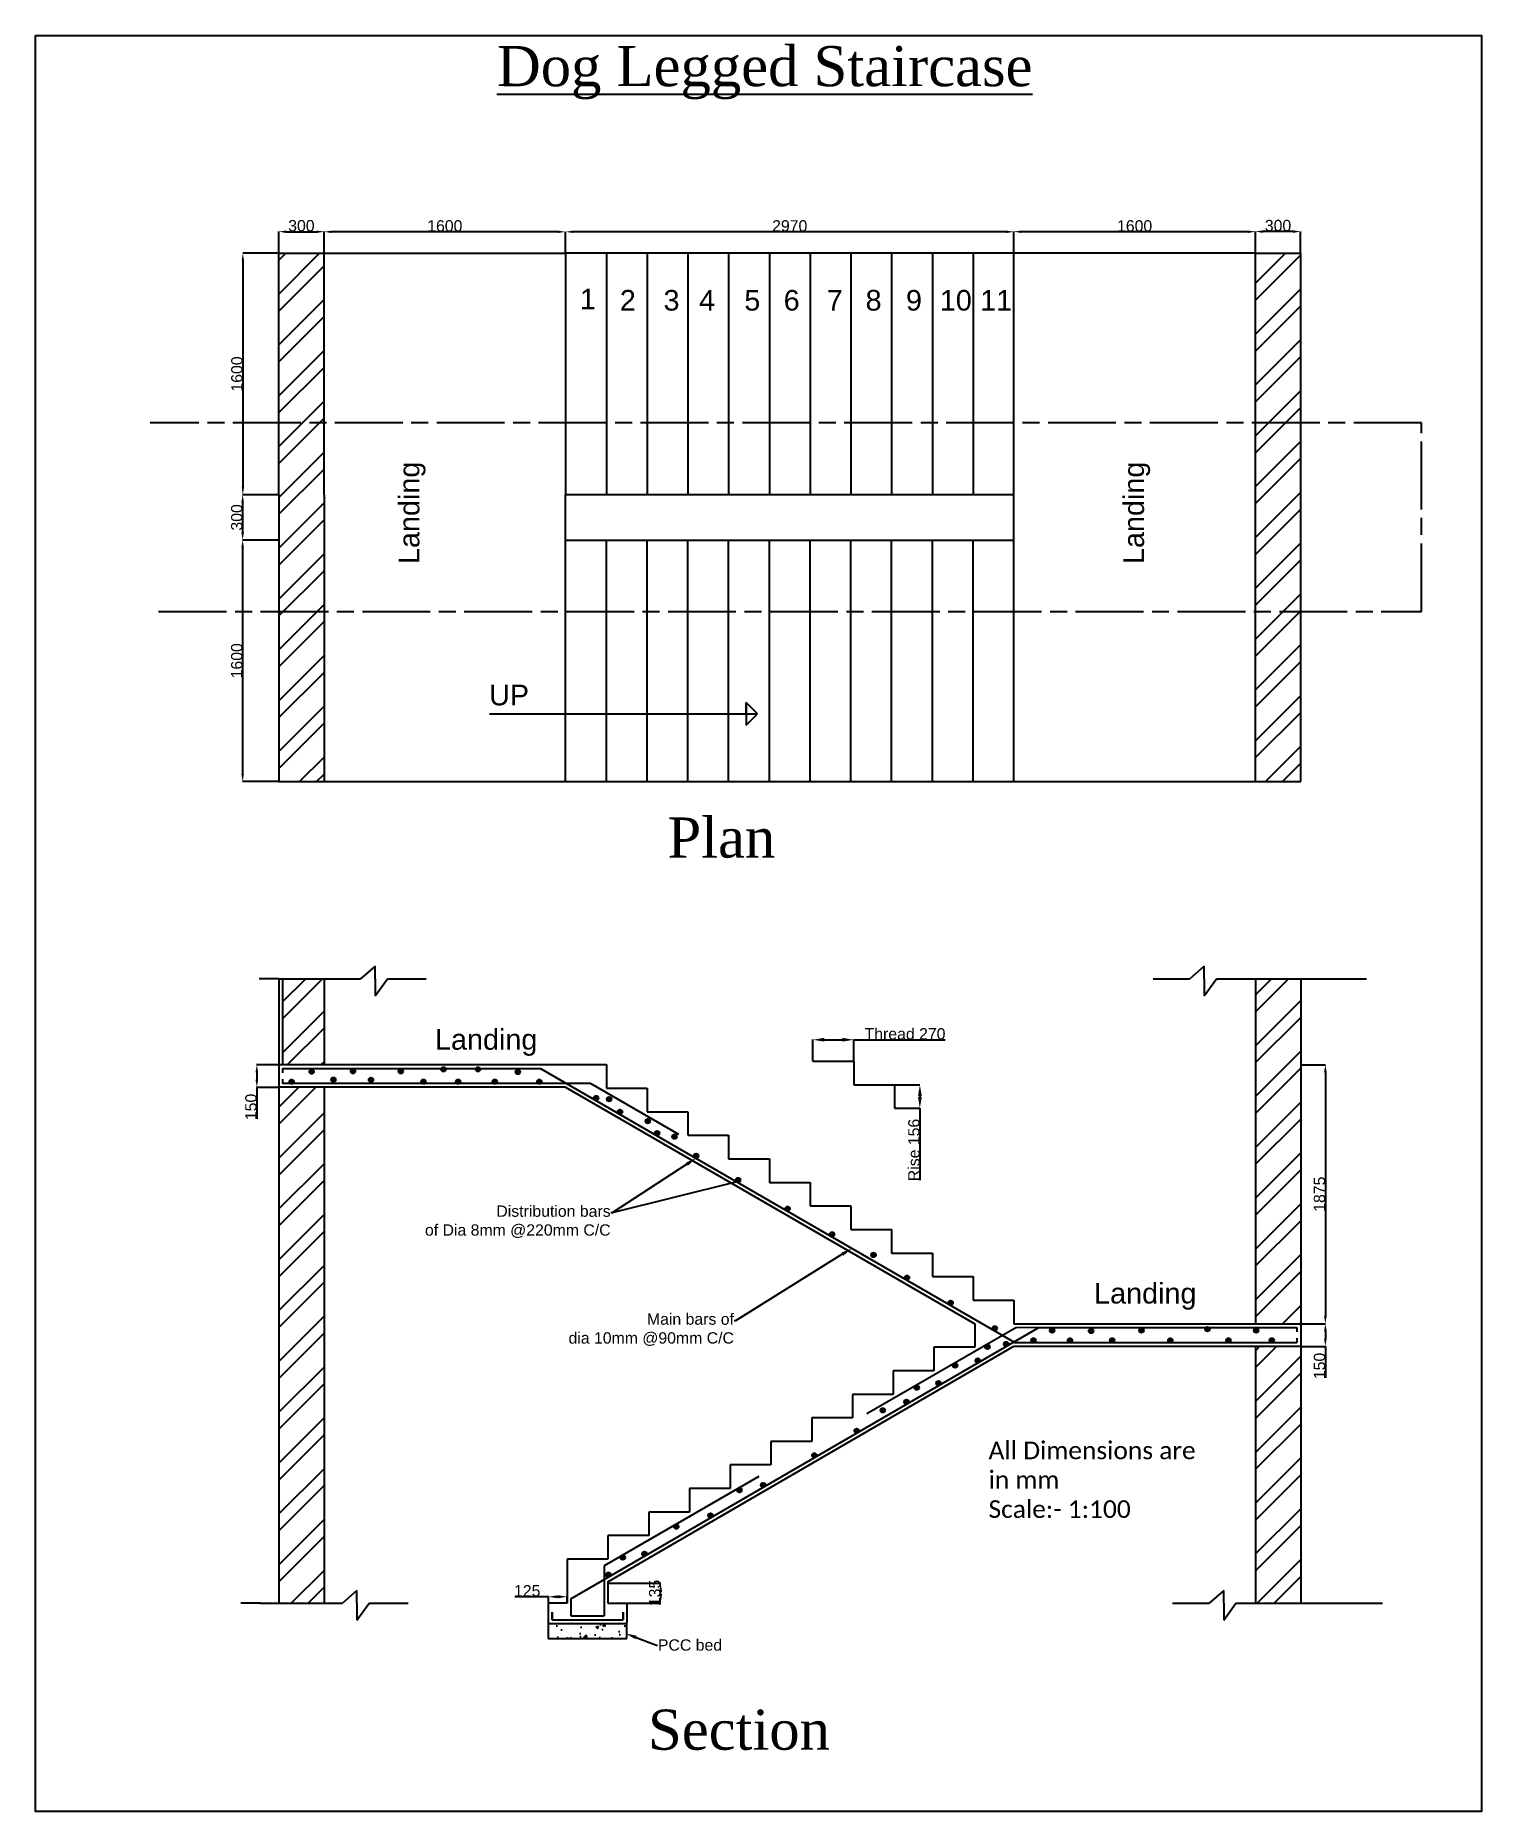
# Model space of a CAD drawing. Header units: millimetres. Extents: x 6235 to 48037, y -18077 to 8615.
# Drawn here: x 23368 to 32947, y -18077 to -6310 of the extents above; entities that cross this region are included whole.
import ezdxf
from ezdxf import colors
from ezdxf.entities.mleader import LeaderData, LeaderLine
from ezdxf.math import Vec2, Vec3

# ---------------------------------------------------------------- set-up
doc = ezdxf.new("R2010")
doc.units = ezdxf.units.MM
doc.header["$LTSCALE"] = 0.25
doc.linetypes.add('ACAD_ISO08W100', pattern=[36, 24, -3, 6, -3])
doc.styles.get("Standard").update_dxf_attribs({"font": 'arial.ttf'})
doc.dimstyles.new('ISO-25', dxfattribs={"dimtxt": 2.5, "dimasz": 2.5, "dimexe": 1.25, "dimexo": 0.625, "dimtad": 1, "dimtxsty": 'Standard', "dimcen": 2.5, "dimadec": 0, "dimazin": 0, "dimtfac": 1, "dimtmove": 0, "dimatfit": 3, "dimfxl": 1, "dimarcsym": 0})

msp = doc.modelspace()

# ---------------------------------------------------------------- texts
at = {"attachment_point": 1}
for s, width, gutter_width, insert, char_height in [('{\\fTimes New Roman|b0|i0|c0|p18;\\LDog Legged Staircase }', 10611.18372, 1330.199, (26424.366, -6379.925), 266.03977), ('1', 238.21471, 682.147, (26972.97, -7988.547), 136.429), ('2', 238.21471, 682.147, (27238.571, -7996.249), 136.429), ('3', 238.21471, 682.147, (27527.982, -7996.249), 136.429), ('4', 238.21471, 682.147, (27763.128, -7996.249), 136.429), ('5', 238.21471, 682.147, (28063.392, -7996.249), 136.429), ('6', 238.21471, 682.147, (28323.862, -7996.249), 136.429), ('7', 238.21471, 682.147, (28609.655, -7996.249), 136.429), ('8', 238.21471, 682.147, (28866.507, -7996.249), 136.429), ('9', 238.21471, 682.147, (29134.212, -7996.249), 136.429), ('10', 238.21471, 682.147, (29358.505, -7996.249), 136.4293), ('11', 238.21471, 682.147, (29626.21, -7996.249), 136.4293), ('UP', 238.21471, 682.147, (26372.5, -10611.828), 136.4293), ('{\\fTimes New Roman|b0|i0|c0|p18;Plan}', 10611.18372, 1330.199, (27554.108, -11490.794), 266.03977), ('Landing', 238.21471, 682.147, (26014.05, -12893.211), 136.4293), ('Landing', 238.21471, 682.147, (30380.578, -14574.949), 136.4293), ('{\\fTimes New Roman|b0|i0|c0|p18;Section}', 10611.18372, 1330.199, (27425.45, -17401.37), 266.03977)]:
    msp.add_mtext_dynamic_manual_height_columns(s, width=width, gutter_width=gutter_width, heights=[0], dxfattribs=dict(at, insert=insert, char_height=char_height))
at = {"char_height": 136.42934, "attachment_point": 1, "rotation": 90}
for insert in [(25774.232, -9811.996), (30574.801, -9811.996)]:
    msp.add_mtext_dynamic_manual_height_columns('\\pxt0;Landing', width=238.21471, gutter_width=682.147, heights=[0], dxfattribs=dict(at, insert=insert))
at = {"lineweight": 5, "insert": (29681.209, -15626.104), "char_height": 116.63769, "attachment_point": 1}
msp.add_mtext_dynamic_manual_height_columns('{\\fCalibri|b0|i0|c0|p34;All Dimensions are in mm\\PScale:- 1:100}', width=1431.51407, gutter_width=18.225, heights=[0], dxfattribs=at)

# ---------------------------------------------------------------- blocks, each defined once
blk = doc.blocks.new('*D87')
at = {"color": 0, "lineweight": -2, "transparency": 16777216}
for p, q in [((24979, -7753), (24979, -7609)), ((25029, -7610), (25229, -7610)), ((25279, -7753), (25279, -7609))]:
    blk.add_line(p, q, dxfattribs=at)
at = {"color": 0, "transparency": 16777216}
for points in [[(25029, -7602), (25029, -7619), (24979, -7610)], [(25229, -7602), (25229, -7619), (25279, -7610)]]:
    blk.add_solid(points, dxfattribs=at)
at = {"layer": 'Defpoints', "color": 0, "transparency": 16777216}
for p in [(25279, -7610), (24979, -7753), (25279, -7753)]:
    blk.add_point(p, dxfattribs=at)
at = {"color": 0, "transparency": 16777216, "insert": (25129, -7571), "char_height": 75, "attachment_point": 5}
blk.add_mtext('300', dxfattribs=at)
blk = doc.blocks.new('*D88')
at = {"color": 0, "lineweight": -2, "transparency": 16777216}
for p, q in [((25279, -7753), (25279, -7610)), ((26829, -7611), (25329, -7611)), ((26879, -7753), (26879, -7610))]:
    blk.add_line(p, q, dxfattribs=at)
at = {"color": 0, "transparency": 16777216}
for points in [[(25329, -7603), (25329, -7619), (25279, -7611)], [(26829, -7603), (26829, -7619), (26879, -7611)]]:
    blk.add_solid(points, dxfattribs=at)
at = {"layer": 'Defpoints', "color": 0, "transparency": 16777216}
for p in [(25279, -7611), (25279, -7753), (26879, -7753)]:
    blk.add_point(p, dxfattribs=at)
at = {"color": 0, "transparency": 16777216, "insert": (26079, -7572), "char_height": 75, "attachment_point": 5}
blk.add_mtext('1600', dxfattribs=at)
blk = doc.blocks.new('*D89')
at = {"color": 0, "lineweight": -2, "transparency": 16777216}
for p, q in [((26879, -7753), (26879, -7610)), ((29799, -7611), (26929, -7611)), ((29849, -7753), (29849, -7610))]:
    blk.add_line(p, q, dxfattribs=at)
at = {"color": 0, "transparency": 16777216}
for points in [[(26929, -7603), (26929, -7619), (26879, -7611)], [(29799, -7603), (29799, -7619), (29849, -7611)]]:
    blk.add_solid(points, dxfattribs=at)
at = {"layer": 'Defpoints', "color": 0, "transparency": 16777216}
for p in [(26879, -7611), (26879, -7753), (29849, -7753)]:
    blk.add_point(p, dxfattribs=at)
at = {"color": 0, "transparency": 16777216, "insert": (28364, -7572), "char_height": 75, "attachment_point": 5}
blk.add_mtext('2970', dxfattribs=at)
blk = doc.blocks.new('*D90')
at = {"color": 0, "lineweight": -2, "transparency": 16777216}
for p, q in [((29849, -7753), (29849, -7609)), ((31399, -7610), (29899, -7610)), ((31449, -7753), (31449, -7609))]:
    blk.add_line(p, q, dxfattribs=at)
at = {"color": 0, "transparency": 16777216}
for points in [[(29899, -7602), (29899, -7619), (29849, -7610)], [(31399, -7602), (31399, -7619), (31449, -7610)]]:
    blk.add_solid(points, dxfattribs=at)
at = {"layer": 'Defpoints', "color": 0, "transparency": 16777216}
for p in [(29849, -7610), (29849, -7753), (31449, -7753)]:
    blk.add_point(p, dxfattribs=at)
at = {"color": 0, "transparency": 16777216, "insert": (30649, -7572), "char_height": 75, "attachment_point": 5}
blk.add_mtext('1600', dxfattribs=at)
blk = doc.blocks.new('*D91')
at = {"color": 0, "lineweight": -2, "transparency": 16777216}
for p, q in [((31449, -7753), (31449, -7608)), ((31699, -7609), (31499, -7609)), ((31749, -7753), (31749, -7608))]:
    blk.add_line(p, q, dxfattribs=at)
at = {"color": 0, "transparency": 16777216}
for points in [[(31499, -7601), (31499, -7618), (31449, -7609)], [(31699, -7601), (31699, -7618), (31749, -7609)]]:
    blk.add_solid(points, dxfattribs=at)
at = {"layer": 'Defpoints', "color": 0, "transparency": 16777216}
for p in [(31449, -7609), (31449, -7753), (31749, -7753)]:
    blk.add_point(p, dxfattribs=at)
at = {"color": 0, "transparency": 16777216, "insert": (31599, -7570), "char_height": 75, "attachment_point": 5}
blk.add_mtext('300', dxfattribs=at)
blk = doc.blocks.new('*D92')
at = {"color": 0, "lineweight": -2, "transparency": 16777216}
for p, q in [((24979, -7753), (24740, -7753)), ((24741, -7803), (24741, -9303)), ((24979, -9353), (24740, -9353))]:
    blk.add_line(p, q, dxfattribs=at)
at = {"color": 0, "transparency": 16777216}
for points in [[(24733, -7803), (24749, -7803), (24741, -7753)], [(24733, -9303), (24749, -9303), (24741, -9353)]]:
    blk.add_solid(points, dxfattribs=at)
at = {"layer": 'Defpoints', "color": 0, "transparency": 16777216}
for p in [(24979, -7753), (24741, -9353), (24979, -9353)]:
    blk.add_point(p, dxfattribs=at)
at = {"color": 0, "transparency": 16777216, "insert": (24702, -8553), "char_height": 75, "attachment_point": 5, "rotation": 90}
blk.add_mtext('1600', dxfattribs=at)
blk = doc.blocks.new('*D93')
at = {"color": 0, "lineweight": -2, "transparency": 16777216}
for p, q in [((24979, -9353), (24738, -9353)), ((24740, -9603), (24740, -9403)), ((24979, -9653), (24738, -9653))]:
    blk.add_line(p, q, dxfattribs=at)
at = {"color": 0, "transparency": 16777216}
for points in [[(24731, -9403), (24748, -9403), (24740, -9353)], [(24731, -9603), (24748, -9603), (24740, -9653)]]:
    blk.add_solid(points, dxfattribs=at)
at = {"layer": 'Defpoints', "color": 0, "transparency": 16777216}
for p in [(24740, -9353), (24979, -9353), (24979, -9653)]:
    blk.add_point(p, dxfattribs=at)
at = {"color": 0, "transparency": 16777216, "insert": (24701, -9503), "char_height": 75, "attachment_point": 5, "rotation": 90}
blk.add_mtext('300', dxfattribs=at)
blk = doc.blocks.new('*D94')
at = {"color": 0, "lineweight": -2, "transparency": 16777216}
for p, q in [((24979, -9653), (24738, -9653)), ((24740, -11203), (24740, -9703)), ((24979, -11253), (24738, -11253))]:
    blk.add_line(p, q, dxfattribs=at)
at = {"color": 0, "transparency": 16777216}
for points in [[(24731, -9703), (24748, -9703), (24740, -9653)], [(24731, -11203), (24748, -11203), (24740, -11253)]]:
    blk.add_solid(points, dxfattribs=at)
at = {"layer": 'Defpoints', "color": 0, "transparency": 16777216}
for p in [(24740, -9653), (24979, -9653), (24979, -11253)]:
    blk.add_point(p, dxfattribs=at)
at = {"color": 0, "transparency": 16777216, "insert": (24701, -10453), "char_height": 75, "attachment_point": 5, "rotation": 90}
blk.add_mtext('1600', dxfattribs=at)
blk = doc.blocks.new('*D95')
at = {"color": 0, "lineweight": -2, "transparency": 16777216}
for p, q in [((24979, -13129), (24832, -13129)), ((24979, -13279), (24832, -13279)), ((24834, -13179), (24834, -13229)), ((24834, -13279), (24834, -13488))]:
    blk.add_line(p, q, dxfattribs=at)
at = {"color": 0, "transparency": 16777216}
for points in [[(24825, -13179), (24842, -13179), (24834, -13129)], [(24825, -13229), (24842, -13229), (24834, -13279)]]:
    blk.add_solid(points, dxfattribs=at)
at = {"layer": 'Defpoints', "color": 0, "transparency": 16777216}
for p in [(24979, -13129), (24834, -13279), (24979, -13279)]:
    blk.add_point(p, dxfattribs=at)
at = {"color": 0, "transparency": 16777216, "insert": (24795, -13409), "char_height": 75, "attachment_point": 5, "rotation": 90}
blk.add_mtext('150', dxfattribs=at)
blk = doc.blocks.new('*D97')
at = {"color": 0, "lineweight": -2, "transparency": 16777216}
for p, q in [((31750, -14845), (31914, -14845)), ((31913, -14895), (31913, -14945)), ((31750, -14995), (31914, -14995)), ((31913, -14995), (31913, -15204))]:
    blk.add_line(p, q, dxfattribs=at)
at = {"color": 0, "transparency": 16777216}
for points in [[(31904, -14895), (31921, -14895), (31913, -14845)], [(31904, -14945), (31921, -14945), (31913, -14995)]]:
    blk.add_solid(points, dxfattribs=at)
at = {"layer": 'Defpoints', "color": 0, "transparency": 16777216}
for p in [(31749, -14845), (31749, -14995), (31913, -14995)]:
    blk.add_point(p, dxfattribs=at)
at = {"color": 0, "transparency": 16777216, "insert": (31874, -15125), "char_height": 75, "attachment_point": 5, "rotation": 90}
blk.add_mtext('150', dxfattribs=at)
blk = doc.blocks.new('*D98')
at = {"color": 0, "lineweight": -2, "transparency": 16777216}
for p, q in [((31750, -13129), (31914, -13129)), ((31913, -13179), (31913, -14795)), ((31750, -14845), (31914, -14845))]:
    blk.add_line(p, q, dxfattribs=at)
at = {"color": 0, "transparency": 16777216}
for points in [[(31904, -13179), (31921, -13179), (31913, -13129)], [(31904, -14795), (31921, -14795), (31913, -14845)]]:
    blk.add_solid(points, dxfattribs=at)
at = {"layer": 'Defpoints', "color": 0, "transparency": 16777216}
for p in [(31749, -13129), (31749, -14845), (31913, -14845)]:
    blk.add_point(p, dxfattribs=at)
at = {"color": 0, "transparency": 16777216, "insert": (31874, -13987), "char_height": 75, "attachment_point": 5, "rotation": 90}
blk.add_mtext('1875', dxfattribs=at)
blk = doc.blocks.new('*D106')
at = {"color": 0, "lineweight": -2, "transparency": 16777216}
for p, q in [((29059, -13262), (29227, -13262)), ((29226, -13337), (29226, -13343)), ((29059, -13418), (29227, -13418)), ((29226, -13418), (29226, -13894))]:
    blk.add_line(p, q, dxfattribs=at)
at = {"color": 0, "transparency": 16777216}
for points in [[(29214, -13337), (29239, -13337), (29226, -13262)], [(29214, -13343), (29239, -13343), (29226, -13418)]]:
    blk.add_solid(points, dxfattribs=at)
at = {"layer": 'Defpoints', "color": 0, "transparency": 16777216}
for p in [(29058, -13262), (29058, -13418), (29226, -13418)]:
    blk.add_point(p, dxfattribs=at)
at = {"color": 0, "transparency": 16777216, "insert": (29187, -13694), "char_height": 75, "attachment_point": 5, "rotation": 90}
blk.add_mtext('Rise 156', dxfattribs=at)
blk = doc.blocks.new('*D107')
at = {"color": 0, "lineweight": -2, "transparency": 16777216}
for p, q in [((28518, -13105), (28518, -12963)), ((28593, -12964), (28713, -12964)), ((28788, -13105), (28788, -12963)), ((28788, -12964), (29393, -12964))]:
    blk.add_line(p, q, dxfattribs=at)
at = {"color": 0, "transparency": 16777216}
for points in [[(28593, -12951), (28593, -12976), (28518, -12964)], [(28713, -12951), (28713, -12976), (28788, -12964)]]:
    blk.add_solid(points, dxfattribs=at)
at = {"layer": 'Defpoints', "color": 0, "transparency": 16777216}
for p in [(28788, -12964), (28518, -13106), (28788, -13106)]:
    blk.add_point(p, dxfattribs=at)
at = {"color": 0, "transparency": 16777216, "insert": (29128, -12925), "char_height": 75, "attachment_point": 5}
blk.add_mtext('Thread 270', dxfattribs=at)
blk = doc.blocks.new('*D110')
at = {"color": 0, "lineweight": -2, "transparency": 16777216}
for p, q in [((26765, -16654), (26544, -16654)), ((26765, -16695), (26765, -16653)), ((26830, -16654), (26825, -16654)), ((26890, -16695), (26890, -16653))]:
    blk.add_line(p, q, dxfattribs=at)
at = {"color": 0, "transparency": 16777216}
for points in [[(26825, -16644), (26825, -16664), (26765, -16654)], [(26830, -16644), (26830, -16664), (26890, -16654)]]:
    blk.add_solid(points, dxfattribs=at)
at = {"layer": 'Defpoints', "color": 0, "transparency": 16777216}
for p in [(26765, -16696), (26890, -16654), (26890, -16696)]:
    blk.add_point(p, dxfattribs=at)
at = {"color": 0, "transparency": 16777216, "insert": (26625, -16615), "char_height": 75, "attachment_point": 5}
blk.add_mtext('125', dxfattribs=at)
blk = doc.blocks.new('*D111')
at = {"color": 0, "lineweight": -2, "transparency": 16777216}
for p, q in [((27160, -16563), (27510, -16563)), ((27160, -16696), (27510, -16696)), ((27509, -16636), (27509, -16623))]:
    blk.add_line(p, q, dxfattribs=at)
at = {"color": 0, "transparency": 16777216}
for points in [[(27499, -16623), (27519, -16623), (27509, -16563)], [(27499, -16636), (27519, -16636), (27509, -16696)]]:
    blk.add_solid(points, dxfattribs=at)
at = {"layer": 'Defpoints', "color": 0, "transparency": 16777216}
for p in [(27160, -16563), (27509, -16563), (27160, -16696)]:
    blk.add_point(p, dxfattribs=at)
at = {"color": 0, "transparency": 16777216, "insert": (27470, -16629), "char_height": 75, "width": 229.61, "attachment_point": 5, "rotation": 90}
blk.add_mtext('135', dxfattribs=at)

# ---------------------------------------------------------------- dimensions: what is measured, and where the dimension line sits
for base, p1, p2, picture, middle in [((25279.132, -7610.434), (24979.132, -7753.128), (25279.132, -7753.128), '*D87', (25129.132, -7571.491)), ((25279.132, -7610.851), (26879.132, -7753.128), (25279.132, -7753.128), '*D88', (26079.132, -7571.933)), ((26879.132, -7610.851), (29849.132, -7753.128), (26879.132, -7753.128), '*D89', (28364.132, -7571.933)), ((29849.132, -7610.434), (31449.132, -7753.128), (29849.132, -7753.128), '*D90', (30649.132, -7571.516)), ((31449.132, -7609.184), (31749.132, -7753.128), (31449.132, -7753.128), '*D91', (31599.132, -7570.241))]:
    dim = msp.add_linear_dim(base=base, p1=p1, p2=p2, dimstyle='ISO-25', override={"dimtxt": 75, "dimasz": 50})
    dim.commit()
    dim.dimension.update_dxf_attribs({"geometry": picture, "text_midpoint": middle})
for base, p1, p2, picture, middle in [((24740.953, -9353.128), (24979.132, -7753.128), (24979.132, -9353.128), '*D92', (24702.035, -8553.128)), ((24739.703, -9353.128), (24979.132, -9653.128), (24979.132, -9353.128), '*D93', (24700.76, -9503.128)), ((24739.703, -9653.128), (24979.132, -11253.128), (24979.132, -9653.128), '*D94', (24700.785, -10453.128)), ((24833.541, -13278.783), (24979.132, -13128.783), (24979.132, -13278.783), '*D95', (24794.623, -13408.603)), ((31912.807, -14994.783), (31749.132, -14844.783), (31749.132, -14994.783), '*D97', (31873.889, -15124.603))]:
    dim = msp.add_linear_dim(base=base, p1=p1, p2=p2, angle=90, dimstyle='ISO-25', override={"dimtxt": 75, "dimasz": 50})
    dim.commit()
    dim.dimension.update_dxf_attribs({"geometry": picture, "text_midpoint": middle})
dim = msp.add_linear_dim(base=(28787.921, -12963.758), p1=(28517.921, -13105.642), p2=(28787.921, -13105.642), text='Thread <>', dimstyle='ISO-25', override={"dimtxt": 75, "dimasz": 75})
dim.commit()
dim.dimension.update_dxf_attribs({"geometry": '*D107', "text_midpoint": (29127.76, -12924.84)})
for base, p1, p2, text, override, picture, middle in [((31912.807, -14844.783), (31749.132, -13128.783), (31749.132, -14844.783), '1875', {"dimtxt": 75, "dimasz": 50}, '*D98', (31873.889, -13986.783)), ((29226.061, -13417.642), (29057.921, -13261.642), (29057.921, -13417.642), 'Rise <>', {"dimtxt": 75, "dimasz": 75}, '*D106', (29187.143, -13693.506))]:
    dim = msp.add_linear_dim(base=base, p1=p1, p2=p2, angle=90, text=text, dimstyle='ISO-25', override=override)
    dim.commit()
    dim.dimension.update_dxf_attribs({"geometry": picture, "text_midpoint": middle})
dim = msp.add_linear_dim(base=(26889.825, -16654.355), p1=(26764.825, -16695.962), p2=(26889.825, -16695.962), dimstyle='ISO-25', override={"dimtxt": 75, "dimasz": 60})
dim.commit()
dim.dimension.update_dxf_attribs({"geometry": '*D110', "text_midpoint": (26624.596, -16654.355), "dimtype": 160})
dim = msp.add_linear_dim(base=(27508.708, -16562.858), p1=(27159.825, -16695.962), p2=(27159.825, -16562.858), angle=90, text='135', dimstyle='ISO-25', override={"dimtxt": 75, "dimasz": 60})
dim.commit()
dim.dimension.update_dxf_attribs({"geometry": '*D111', "text_midpoint": (27508.708, -16629.41), "dimtype": 160})

# ---------------------------------------------------------------- hatches: boundary and pattern name
h = msp.add_hatch()
h.set_pattern_fill('ANSI32', color=256, scale=25)
h.paths.add_polyline_path([(25279.132, -7753.128), (24979.132, -7753.128), (24979.132, -9353.128), (24979.132, -9653.128), (24979.132, -11253.128), (25279.132, -11253.128), (25279.132, -9653.128), (25279.132, -9353.128)])
h.paths.add_polyline_path([(31749.132, -7753.128), (31449.132, -7753.128), (31449.132, -11253.128), (31749.132, -11253.128)])
h = msp.add_hatch()
h.set_pattern_fill('ANSI32', color=256, scale=25)
h.paths.add_polyline_path([(25279.132, -12559.813), (25004.132, -12559.813), (25004.132, -13128.783), (25279.132, -13128.783)])
h.paths.add_polyline_path([(31749.132, -12559.813), (31449.132, -12559.813), (31449.132, -14844.783), (31749.132, -14844.783)])
h.paths.add_polyline_path([(24979.132, -16695.962), (25279.132, -16695.962), (25279.132, -13278.783), (24979.132, -13278.783)])
h = msp.add_hatch(color=256)
h.dxf.hatch_style = 1
h.paths.add_polyline_path([(25211.629, -13175.166, 1), (25181.629, -13175.166, 1)])
h = msp.add_hatch(color=256)
h.dxf.hatch_style = 1
h.paths.add_polyline_path([(25485.956, -13172.53, 1), (25455.956, -13172.53, 1)])
h = msp.add_hatch(color=256)
h.dxf.hatch_style = 1
h.paths.add_polyline_path([(25802.486, -13172.53, 1), (25772.486, -13172.53, 1)])
h = msp.add_hatch(color=256)
h.dxf.hatch_style = 1
h.paths.add_polyline_path([(26084.726, -13159.351, 1), (26054.726, -13159.351, 1)])
h = msp.add_hatch(color=256)
h.dxf.hatch_style = 1
h.paths.add_polyline_path([(26314.211, -13159.351, 1), (26284.211, -13159.351, 1)])
h = msp.add_hatch(color=256)
h.dxf.hatch_style = 1
h.paths.add_polyline_path([(26577.986, -13177.802, 1), (26547.986, -13177.802, 1)])
h = msp.add_hatch(color=256)
h.dxf.hatch_style = 1
h.paths.add_polyline_path([(25079.742, -13241.652, 1), (25049.742, -13241.652, 1)])
h = msp.add_hatch(color=256)
h.dxf.hatch_style = 1
h.paths.add_polyline_path([(25356.706, -13227.883, 1), (25326.706, -13227.883, 1)])
h = msp.add_hatch(color=256)
h.dxf.hatch_style = 1
h.paths.add_polyline_path([(25604.655, -13229.52, 1), (25574.655, -13229.52, 1)])
h = msp.add_hatch(color=256)
h.dxf.hatch_style = 1
h.paths.add_polyline_path([(25952.838, -13241.652, 1), (25922.838, -13241.652, 1)])
h = msp.add_hatch(color=256)
h.dxf.hatch_style = 1
h.paths.add_polyline_path([(26182.323, -13241.652, 1), (26152.323, -13241.652, 1)])
h = msp.add_hatch(color=256)
h.dxf.hatch_style = 1
h.paths.add_polyline_path([(26424.997, -13241.652, 1), (26394.997, -13241.652, 1)])
h = msp.add_hatch(color=256)
h.dxf.hatch_style = 1
h.paths.add_polyline_path([(26720.425, -13241.652, 1), (26690.425, -13241.652, 1)])
h = msp.add_hatch(color=256)
h.dxf.hatch_style = 1
h.paths.add_polyline_path([(27096.188, -13349.425, 1), (27066.188, -13349.425, 1)])
h = msp.add_hatch(color=256)
h.dxf.hatch_style = 1
h.paths.add_polyline_path([(27182.763, -13357.631, 1), (27152.763, -13357.631, 1)])
h = msp.add_hatch(color=256)
h.dxf.hatch_style = 1
h.paths.add_polyline_path([(27254.806, -13441.071, 1), (27224.806, -13441.071, 1)])
h = msp.add_hatch(color=256)
h.dxf.hatch_style = 1
h.paths.add_polyline_path([(27438.626, -13502.603, 1), (27408.626, -13502.603, 1)])
h = msp.add_hatch(color=256)
h.dxf.hatch_style = 1
h.paths.add_polyline_path([(27500.377, -13582.957, 1), (27470.377, -13582.957, 1)])
h = msp.add_hatch(color=256)
h.dxf.hatch_style = 1
h.paths.add_polyline_path([(27615.355, -13605.402, 1), (27585.355, -13605.402, 1)])
h = msp.add_hatch(color=256)
h.dxf.hatch_style = 1
h.paths.add_polyline_path([(27759.262, -13732.535, 1), (27729.262, -13732.535, 1)])
h = msp.add_hatch(color=256)
h.dxf.hatch_style = 1
h.paths.add_polyline_path([(28037.584, -13893.343, 1), (28007.584, -13893.343, 1)])
h = msp.add_hatch(color=256)
h.dxf.hatch_style = 1
h.paths.add_polyline_path([(28365.543, -14082.83, 1), (28335.543, -14082.83, 1)])
h = msp.add_hatch(color=256)
h.dxf.hatch_style = 1
h.paths.add_polyline_path([(28659.577, -14252.717, 1), (28629.577, -14252.717, 1)])
h = msp.add_hatch(color=256)
h.dxf.hatch_style = 1
h.paths.add_polyline_path([(28934.613, -14389.26, 1), (28904.613, -14389.26, 1)])
h = msp.add_hatch(color=256)
h.dxf.hatch_style = 1
h.paths.add_polyline_path([(29156.124, -14539.61, 1), (29126.124, -14539.61, 1)])
h = msp.add_hatch(color=256)
h.dxf.hatch_style = 1
h.paths.add_polyline_path([(29445.284, -14706.681, 1), (29415.284, -14706.681, 1)])
h = msp.add_hatch(color=256)
h.dxf.hatch_style = 1
h.paths.add_polyline_path([(29737.565, -14875.554, 1), (29707.565, -14875.554, 1)])
h = msp.add_hatch(color=256)
h.dxf.hatch_style = 1
h.paths.add_polyline_path([(29994.383, -14954.783, 1), (29964.383, -14954.783, 1)])
h = msp.add_hatch(color=256)
h.dxf.hatch_style = 1
h.paths.add_polyline_path([(30117.978, -14889.758, 1), (30087.978, -14889.758, 1)])
h = msp.add_hatch(color=256)
h.dxf.hatch_style = 1
h.paths.add_polyline_path([(30235.439, -14954.783, 1), (30205.439, -14954.783, 1)])
h = msp.add_hatch(color=256)
h.dxf.hatch_style = 1
h.paths.add_polyline_path([(30375.527, -14892.995, 1), (30345.527, -14892.995, 1)])
h = msp.add_hatch(color=256)
h.dxf.hatch_style = 1
h.paths.add_polyline_path([(30514.83, -14954.783, 1), (30484.83, -14954.783, 1)])
h = msp.add_hatch(color=256)
h.dxf.hatch_style = 1
h.paths.add_polyline_path([(30709.206, -14889.758, 1), (30679.206, -14889.758, 1)])
h = msp.add_hatch(color=256)
h.dxf.hatch_style = 1
h.paths.add_polyline_path([(30900.342, -14954.783, 1), (30870.342, -14954.783, 1)])
h = msp.add_hatch(color=256)
h.dxf.hatch_style = 1
h.paths.add_polyline_path([(31146.552, -14881.665, 1), (31116.552, -14881.665, 1)])
h = msp.add_hatch(color=256)
h.dxf.hatch_style = 1
h.paths.add_polyline_path([(31285.855, -14954.783, 1), (31255.855, -14954.783, 1)])
h = msp.add_hatch(color=256)
h.dxf.hatch_style = 1
h.paths.add_polyline_path([(31468.893, -14889.758, 1), (31438.893, -14889.758, 1)])
h = msp.add_hatch(color=256)
h.dxf.hatch_style = 1
h.paths.add_polyline_path([(31572.56, -14954.783, 1), (31542.56, -14954.783, 1)])
h = msp.add_hatch(color=256)
h.dxf.hatch_style = 1
h.paths.add_polyline_path([(29689.088, -14998.463, 1), (29659.088, -14998.463, 1)])
h = msp.add_hatch(color=256)
h.dxf.hatch_style = 1
h.paths.add_polyline_path([(29813.552, -14979.3, 1), (29783.552, -14979.3, 1)])
at = {"linetype": 'ACAD_ISO08W100', "ltscale": 75}
h = msp.add_hatch(dxfattribs=at)
h.set_pattern_fill('ANSI32', color=256, scale=25)
h.paths.add_polyline_path([(31749.132, -14994.783), (31449.132, -14994.783), (31449.132, -16695.962), (31749.132, -16695.962)])
h = msp.add_hatch(color=256)
h.dxf.hatch_style = 1
h.paths.add_polyline_path([(29475.331, -15121.966, 1), (29445.331, -15121.966, 1)])
h = msp.add_hatch(color=256)
h.dxf.hatch_style = 1
h.paths.add_polyline_path([(29624.254, -15089.12, 1), (29594.254, -15089.12, 1)])
h = msp.add_hatch(color=256)
h.dxf.hatch_style = 1
h.paths.add_polyline_path([(29221.157, -15268.823, 1), (29191.157, -15268.823, 1)])
h = msp.add_hatch(color=256)
h.dxf.hatch_style = 1
h.paths.add_polyline_path([(29365.104, -15239.463, 1), (29335.104, -15239.463, 1)])
h = msp.add_hatch(color=256)
h.dxf.hatch_style = 1
h.paths.add_polyline_path([(28996.23, -15419.28, 1), (28966.23, -15419.28, 1)])
h = msp.add_hatch(color=256)
h.dxf.hatch_style = 1
h.paths.add_polyline_path([(29152.54, -15362.78, 1), (29122.54, -15362.78, 1)])
h = msp.add_hatch(color=256)
h.dxf.hatch_style = 1
h.paths.add_polyline_path([(28822.487, -15554.258, 1), (28792.487, -15554.258, 1)])
h = msp.add_hatch(color=256)
h.dxf.hatch_style = 1
h.paths.add_polyline_path([(28541.84, -15717.073, 1), (28511.84, -15717.073, 1)])
h = msp.add_hatch(color=256)
h.dxf.hatch_style = 1
h.paths.add_polyline_path([(28046.32, -15947.617, 1), (28016.32, -15947.617, 1)])
h = msp.add_hatch(color=256)
h.dxf.hatch_style = 1
h.paths.add_polyline_path([(28203.326, -15913.459, 1), (28173.326, -15913.459, 1)])
h = msp.add_hatch(color=256)
h.dxf.hatch_style = 1
h.paths.add_polyline_path([(27854.691, -16115.716, 1), (27824.691, -16115.716, 1)])
h = msp.add_hatch(color=256)
h.dxf.hatch_style = 1
h.paths.add_polyline_path([(27628.228, -16189.182, 1), (27598.228, -16189.182, 1)])
h = msp.add_hatch(color=256)
h.dxf.hatch_style = 1
h.paths.add_polyline_path([(27416.953, -16369.666, 1), (27386.953, -16369.666, 1)])
h = msp.add_hatch(color=256)
h.dxf.hatch_style = 1
h.paths.add_polyline_path([(27273.604, -16394.075, 1), (27243.604, -16394.075, 1)])
h = msp.add_hatch(color=256)
h.dxf.hatch_style = 1
h.paths.add_polyline_path([(27178.234, -16508.157, 1), (27148.234, -16508.157, 1)])
h = msp.add_hatch()
h.set_pattern_fill('AR-CONC', color=256)
h.paths.add_polyline_path([(27284.825, -16830.962), (26764.825, -16830.962), (26764.825, -16930.962), (27284.825, -16930.962)])

# ---------------------------------------------------------------- linework, layer by layer
for p, q in [((24979.132, -9353.128), (24979.132, -7753.128)), ((24979.132, -7753.128), (25279.132, -7753.128)), ((25279.132, -7753.128), (26879.132, -7753.128)), ((25279.132, -9353.128), (25279.132, -7753.128)), ((26879.132, -7753.128), (26879.132, -9353.128)), ((29849.132, -7753.128), (26879.132, -7753.128)), ((27149.132, -7753.128), (27149.132, -9353.128)), ((27419.132, -7753.128), (27419.132, -9353.128)), ((27689.132, -7753.128), (27689.132, -9353.128)), ((27959.132, -7753.128), (27959.132, -9353.128)), ((28229.132, -7753.128), (28229.132, -9353.128)), ((28499.132, -7753.128), (28499.132, -9353.128)), ((28769.132, -7753.128), (28769.132, -9353.128)), ((29039.132, -7753.128), (29039.132, -9353.128)), ((29309.132, -7753.128), (29309.132, -9353.128)), ((29579.132, -7753.128), (29579.132, -9353.128)), ((29849.132, -11253.128), (29849.132, -7753.128)), ((31449.132, -7753.128), (29849.132, -7753.128)), ((31449.132, -11253.128), (31449.132, -7753.128)), ((31449.132, -7753.128), (31749.132, -7753.128)), ((31749.132, -11253.128), (31749.132, -7753.128)), ((24979.132, -9353.128), (24979.132, -9653.128)), ((25279.132, -9353.128), (25279.132, -9653.128)), ((26879.132, -11253.128), (26879.132, -9353.128)), ((29849.132, -9353.128), (26879.132, -9353.128)), ((24979.132, -9653.128), (24979.132, -11253.128)), ((25279.132, -9653.128), (25279.132, -11253.128)), ((26879.132, -9653.128), (29849.132, -9653.128)), ((27149.132, -11253.128), (27149.132, -9653.128)), ((27419.132, -11253.128), (27419.132, -9653.128)), ((27689.132, -11253.128), (27689.132, -9653.128)), ((27959.132, -11253.128), (27959.132, -9653.128)), ((28229.132, -11253.128), (28229.132, -9653.128)), ((28499.132, -11253.128), (28499.132, -9653.128)), ((28769.132, -11253.128), (28769.132, -9653.128)), ((29039.132, -11253.128), (29039.132, -9653.128)), ((29309.132, -11253.128), (29309.132, -9653.128)), ((29579.132, -11253.128), (29579.132, -9653.128)), ((26375.598, -10805.101), (28075.349, -10805.101)), ((28075.349, -10805.101), (28075.349, -10730.101)), ((28150.349, -10805.101), (28075.349, -10730.101)), ((28075.349, -10750.044), (28075.349, -10880.101)), ((28075.349, -10805.101), (28075.349, -10880.101)), ((28075.349, -10805.101), (28150.349, -10805.101)), ((28075.349, -10880.101), (28150.349, -10805.101)), ((24979.132, -11253.128), (25279.132, -11253.128)), ((25279.132, -11253.128), (26879.132, -11253.128)), ((26879.132, -11253.128), (29849.132, -11253.128)), ((29849.132, -11253.128), (31449.132, -11253.128)), ((31449.132, -11253.128), (31749.132, -11253.128)), ((24979.132, -12559.813), (24848.15, -12559.813)), ((24979.132, -12559.813), (24979.132, -16695.962)), ((24979.132, -12559.813), (25279.132, -12559.813)), ((25004.132, -12559.813), (25004.132, -13128.783)), ((25279.132, -12559.813), (25279.132, -13128.783)), ((25279.132, -12559.813), (25521.417, -12559.813)), ((25617.81, -12475.794), (25521.417, -12559.813)), ((25617.81, -12559.813), (25617.81, -12475.794)), ((25617.81, -12559.813), (25617.81, -12672.529)), ((25617.81, -12672.529), (25698.849, -12559.813)), ((25698.849, -12559.813), (25956.489, -12559.813)), ((30771.775, -12559.813), (31014.06, -12559.813)), ((31110.453, -12475.794), (31014.06, -12559.813)), ((31110.453, -12559.813), (31110.453, -12475.794)), ((31110.453, -12559.813), (31110.453, -12672.529)), ((31110.453, -12672.529), (31191.492, -12559.813)), ((31191.492, -12559.813), (31449.132, -12559.813)), ((31449.132, -12559.813), (31449.132, -14844.783)), ((31449.132, -12559.813), (32186.124, -12559.813)), ((31749.132, -12559.813), (31749.132, -16695.962)), ((24979.132, -13128.783), (26879.132, -13128.783)), ((25004.132, -13153.783), (26712.758, -13153.783)), ((25004.132, -13153.783), (25004.132, -13183.783)), ((26712.758, -13153.783), (29855.835, -14969.783)), ((26879.132, -13128.783), (27149.132, -13128.783)), ((27149.132, -13128.783), (27149.132, -13284.783)), ((28517.921, -13105.642), (28787.921, -13105.642)), ((28787.921, -13105.642), (28787.921, -13261.642)), ((26879.132, -13278.783), (24979.132, -13278.783)), ((25004.132, -13223.783), (25004.132, -13253.783)), ((27045.506, -13253.783), (25004.132, -13253.783)), ((25279.132, -13278.783), (25279.132, -16695.962)), ((26879.132, -13278.783), (29589.825, -14844.962)), ((27045.506, -13253.783), (27626.398, -13589.41)), ((27149.132, -13284.783), (27419.132, -13284.783)), ((27419.132, -13284.783), (27419.132, -13440.783)), ((28787.921, -13261.642), (29057.921, -13261.642)), ((29057.921, -13261.642), (29057.921, -13417.642)), ((27419.132, -13440.783), (27689.132, -13440.783)), ((27689.132, -13440.783), (27689.132, -13596.783)), ((27689.132, -13596.783), (27959.132, -13596.783)), ((27959.132, -13596.783), (27959.132, -13752.783)), ((27959.132, -13752.783), (28229.132, -13752.783)), ((28229.132, -13752.783), (28229.132, -13908.783)), ((28013.762, -13905.475), (27187.416, -14110.217)), ((28229.132, -13908.783), (28499.132, -13908.783)), ((28499.132, -13908.783), (28499.132, -14064.783)), ((28499.132, -14064.783), (28769.132, -14064.783)), ((28769.132, -14064.783), (28769.132, -14220.783)), ((28769.132, -14220.783), (29039.132, -14220.783)), ((29039.132, -14220.783), (29039.132, -14376.783)), ((29039.132, -14376.783), (29309.132, -14376.783)), ((29309.132, -14376.783), (29309.132, -14532.783)), ((29309.132, -14532.783), (29579.132, -14532.783)), ((29579.132, -14532.783), (29579.132, -14688.783)), ((29579.132, -14688.783), (29849.132, -14688.783)), ((29849.132, -14688.783), (29849.132, -14844.783)), ((26914.825, -16668.194), (30014.777, -14869.783)), ((29862.658, -14872.198), (28875.805, -15442.379)), ((29589.825, -14844.962), (29589.825, -15000.962)), ((29849.132, -14844.783), (31749.132, -14844.783)), ((30014.777, -14869.783), (29862.658, -14872.198)), ((30014.777, -14869.783), (31724.132, -14869.783)), ((31724.132, -14869.783), (31724.132, -14899.783)), ((31724.132, -14939.783), (31724.132, -14969.783)), ((27159.825, -16554.962), (29849.132, -14994.783)), ((29589.825, -15000.962), (29319.825, -15000.962)), ((29319.825, -15000.962), (29319.825, -15156.962)), ((29849.132, -14994.783), (31749.132, -14994.783)), ((29855.835, -14969.783), (31724.132, -14969.783)), ((31449.132, -14994.783), (31449.132, -16695.962)), ((29319.825, -15156.962), (29049.825, -15156.962)), ((29049.825, -15156.962), (29049.825, -15312.962)), ((29049.825, -15312.962), (28779.825, -15312.962)), ((28779.825, -15312.962), (28779.825, -15468.962)), ((28779.825, -15468.962), (28509.825, -15468.962)), ((28509.825, -15468.962), (28509.825, -15624.962)), ((28509.825, -15624.962), (28239.825, -15624.962)), ((28239.825, -15624.962), (28239.825, -15780.962)), ((28159.185, -15856.426), (27134.825, -16448.279)), ((28239.825, -15780.962), (27969.825, -15780.962)), ((27969.825, -15780.962), (27969.825, -15936.962)), ((27969.825, -15936.962), (27699.825, -15936.962)), ((27699.825, -15936.962), (27699.825, -16092.962)), ((27699.825, -16092.962), (27429.825, -16092.962)), ((27429.825, -16092.962), (27429.825, -16248.962)), ((27429.825, -16248.962), (27159.825, -16248.962)), ((27159.825, -16248.962), (27159.825, -16404.962)), ((27159.825, -16404.962), (26889.825, -16404.962)), ((26889.825, -16404.962), (26889.825, -16560.962)), ((27134.825, -16448.279), (27134.825, -16780.962)), ((26889.825, -16560.962), (26889.825, -16695.962)), ((27159.825, -16554.962), (27159.825, -16689.962)), ((24857.989, -16695.962), (24727.008, -16695.962)), ((24857.989, -16695.962), (25157.989, -16695.962)), ((25157.989, -16695.962), (25400.274, -16695.962)), ((25496.668, -16611.942), (25400.274, -16695.962)), ((25496.668, -16695.962), (25496.668, -16611.942)), ((25496.668, -16695.962), (25496.668, -16808.678)), ((25496.668, -16808.678), (25577.706, -16695.962)), ((25577.706, -16695.962), (25835.346, -16695.962)), ((26889.825, -16695.962), (26764.825, -16695.962)), ((26764.825, -16695.962), (26764.825, -16830.962)), ((26914.825, -16668.194), (26914.825, -16780.962)), ((27159.825, -16689.962), (27159.825, -16695.962)), ((27159.825, -16695.962), (27284.825, -16695.962)), ((27284.825, -16695.962), (27284.825, -16824.962)), ((30900.595, -16695.962), (31142.88, -16695.962)), ((31239.273, -16611.942), (31142.88, -16695.962)), ((31239.273, -16695.962), (31239.273, -16611.942)), ((31239.273, -16695.962), (31239.273, -16808.678)), ((31239.273, -16808.678), (31320.312, -16695.962)), ((31320.312, -16695.962), (31577.952, -16695.962)), ((31577.952, -16695.962), (31877.952, -16695.962)), ((31877.952, -16695.962), (32291.686, -16695.962)), ((26789.825, -16755.962), (26789.825, -16805.962)), ((26789.825, -16805.962), (26789.825, -16755.962)), ((26789.825, -16805.962), (27259.825, -16805.962)), ((26914.825, -16780.962), (27134.825, -16780.962)), ((27259.825, -16755.962), (27259.825, -16805.962)), ((27259.825, -16805.962), (27259.825, -16755.962)), ((27284.825, -16830.962), (27284.825, -16824.962)), ((26764.825, -16830.962), (27284.825, -16830.962)), ((26764.825, -16830.962), (26764.825, -16930.962)), ((26764.825, -16930.962), (27284.825, -16930.962)), ((27284.825, -16930.962), (27284.825, -16830.962))]:
    msp.add_line(p, q)
for p, q in [((32550.449, -8876.918), (24127.534, -8876.918)), ((32550.449, -10125.534), (32550.449, -8876.918)), ((24182.973, -10125.534), (32550.449, -10125.534))]:
    msp.add_line(p, q, dxfattribs=at)
at = {"ltscale": 75}
msp.add_lwpolyline([(23367.538, -6310.432), (32946.872, -6310.432), (32946.872, -18076.621), (23367.538, -18076.621)], close=True, dxfattribs=at)
for centre in [(25196.629, -13175.166), (25470.956, -13172.53), (25787.486, -13172.53), (26069.726, -13159.351), (26299.211, -13159.351), (26562.986, -13177.802), (25064.742, -13241.652), (25341.706, -13227.883), (25589.655, -13229.52), (25937.838, -13241.652), (26167.323, -13241.652), (26409.997, -13241.652), (26705.425, -13241.652), (27081.188, -13349.425), (27167.763, -13357.631), (27239.806, -13441.071), (27423.626, -13502.603), (27485.377, -13582.957), (27600.355, -13605.402), (27744.262, -13732.535), (28022.584, -13893.343), (28350.543, -14082.83), (28644.577, -14252.717), (28919.613, -14389.26), (29141.124, -14539.61), (29430.284, -14706.681), (29722.565, -14875.554), (29979.383, -14954.783), (30102.978, -14889.758), (30220.439, -14954.783), (30360.527, -14892.995), (30499.83, -14954.783), (30694.206, -14889.758), (30885.342, -14954.783), (31131.552, -14881.665), (31270.855, -14954.783), (31453.893, -14889.758), (31557.56, -14954.783), (29674.088, -14998.463), (29798.552, -14979.3), (29460.331, -15121.966), (29609.254, -15089.12), (29206.157, -15268.823), (29350.104, -15239.463), (28981.23, -15419.28), (29137.54, -15362.78), (28807.487, -15554.258), (28526.84, -15717.073), (28031.32, -15947.617), (28188.326, -15913.459), (27839.691, -16115.716), (27613.228, -16189.182), (27401.953, -16369.666), (27258.604, -16394.075), (27163.234, -16508.157)]:
    msp.add_circle(centre, 15)

msp.set_redraw_order([(e.dxf.handle, doc.entitydb.next_handle()) for e in msp.query("TEXT MTEXT ATTDEF DIMENSION ARC_DIMENSION")])  # texts and dimensions are drawn at this point

# ---------------------------------------------------------------- leaders
ml = msp.add_multileader_mtext('Standard')
ml.set_content('Distribution bars \\Pof Dia 8mm @220mm C/C', color=256)
ml.set_leader_properties()
ml.build(insert=Vec2(0, 0))
ml.multileader.update_dxf_attribs({"arrow_head_size": 75})
ctx = ml.context
ctx.base_point, ctx.char_height, ctx.arrow_head_size, ctx.plane_origin = Vec3(25953.008, -14110.217), 75, 75, Vec3(27745.091, -13747.512)
ctx.text_align_type = 2
notes = []
notes.append((ctx, [(0, (1, 1, 0), (27187.416, -14110.217), (-1, 0), 8, [(0, [(27745.091, -13747.512)], 0, [])])]))
ctx.mtext.insert, ctx.mtext.alignment, ctx.mtext.flow_direction = Vec3(27177.416, -14061.692), 3, 5
ml = msp.add_multileader_mtext('Standard')
ml.set_content('Main bars of \\Pdia 10mm @90mm C/C', color=256)
ml.set_leader_properties()
ml.build(insert=Vec2(0, 0))
ml.multileader.update_dxf_attribs({"arrow_head_size": 75})
ctx = ml.context
ctx.base_point, ctx.char_height, ctx.arrow_head_size, ctx.plane_origin = Vec3(26904.04, -14825.319), 75, 75, Vec3(28775.709, -14345.71)
ctx.text_align_type = 2
notes.append((ctx, [(0, (1, 1, 0), (28004.461, -14825.319), (-1, 0), 8, [(0, [(28775.709, -14345.71)], 0, [])])]))
ctx.mtext.insert, ctx.mtext.alignment, ctx.mtext.flow_direction = Vec3(27994.461, -14776.794), 3, 5
ml = msp.add_multileader_mtext('Standard')
ml.set_content('PCC bed', color=256)
ml.set_leader_properties()
ml.build(insert=Vec2(0, 0))
ml.multileader.update_dxf_attribs({"arrow_head_size": 75})
ctx = ml.context
ctx.base_point, ctx.char_height, ctx.arrow_head_size, ctx.plane_origin = Vec3(27488.989, -16974.31), 75, 75, Vec3(27276.177, -16897.026)
notes.append((ctx, [(0, (1, 1, 0), (27480.989, -16974.31), (1, 0), 8, [(0, [(27276.177, -16897.026)], 0, [])])]))
ctx.mtext.insert, ctx.mtext.flow_direction = Vec3(27490.989, -16936.17), 5
for ctx, leaders in notes:
    for number, flags, end, landing, length, lines in leaders:
        leader = LeaderData()
        leader.index, (leader.has_last_leader_line, leader.has_dogleg_vector, leader.attachment_direction) = number, flags
        leader.last_leader_point, leader.dogleg_vector, leader.dogleg_length = Vec3(end), Vec3(landing), length
        for number, points, colour, breaks in lines:
            line = LeaderLine()
            line.index, line.vertices, line.color, line.breaks = number, Vec3.list(points), colors.encode_raw_color(colour), breaks
            leader.lines.append(line)
        ctx.leaders.append(leader)

doc.saveas('drawing.dxf')
